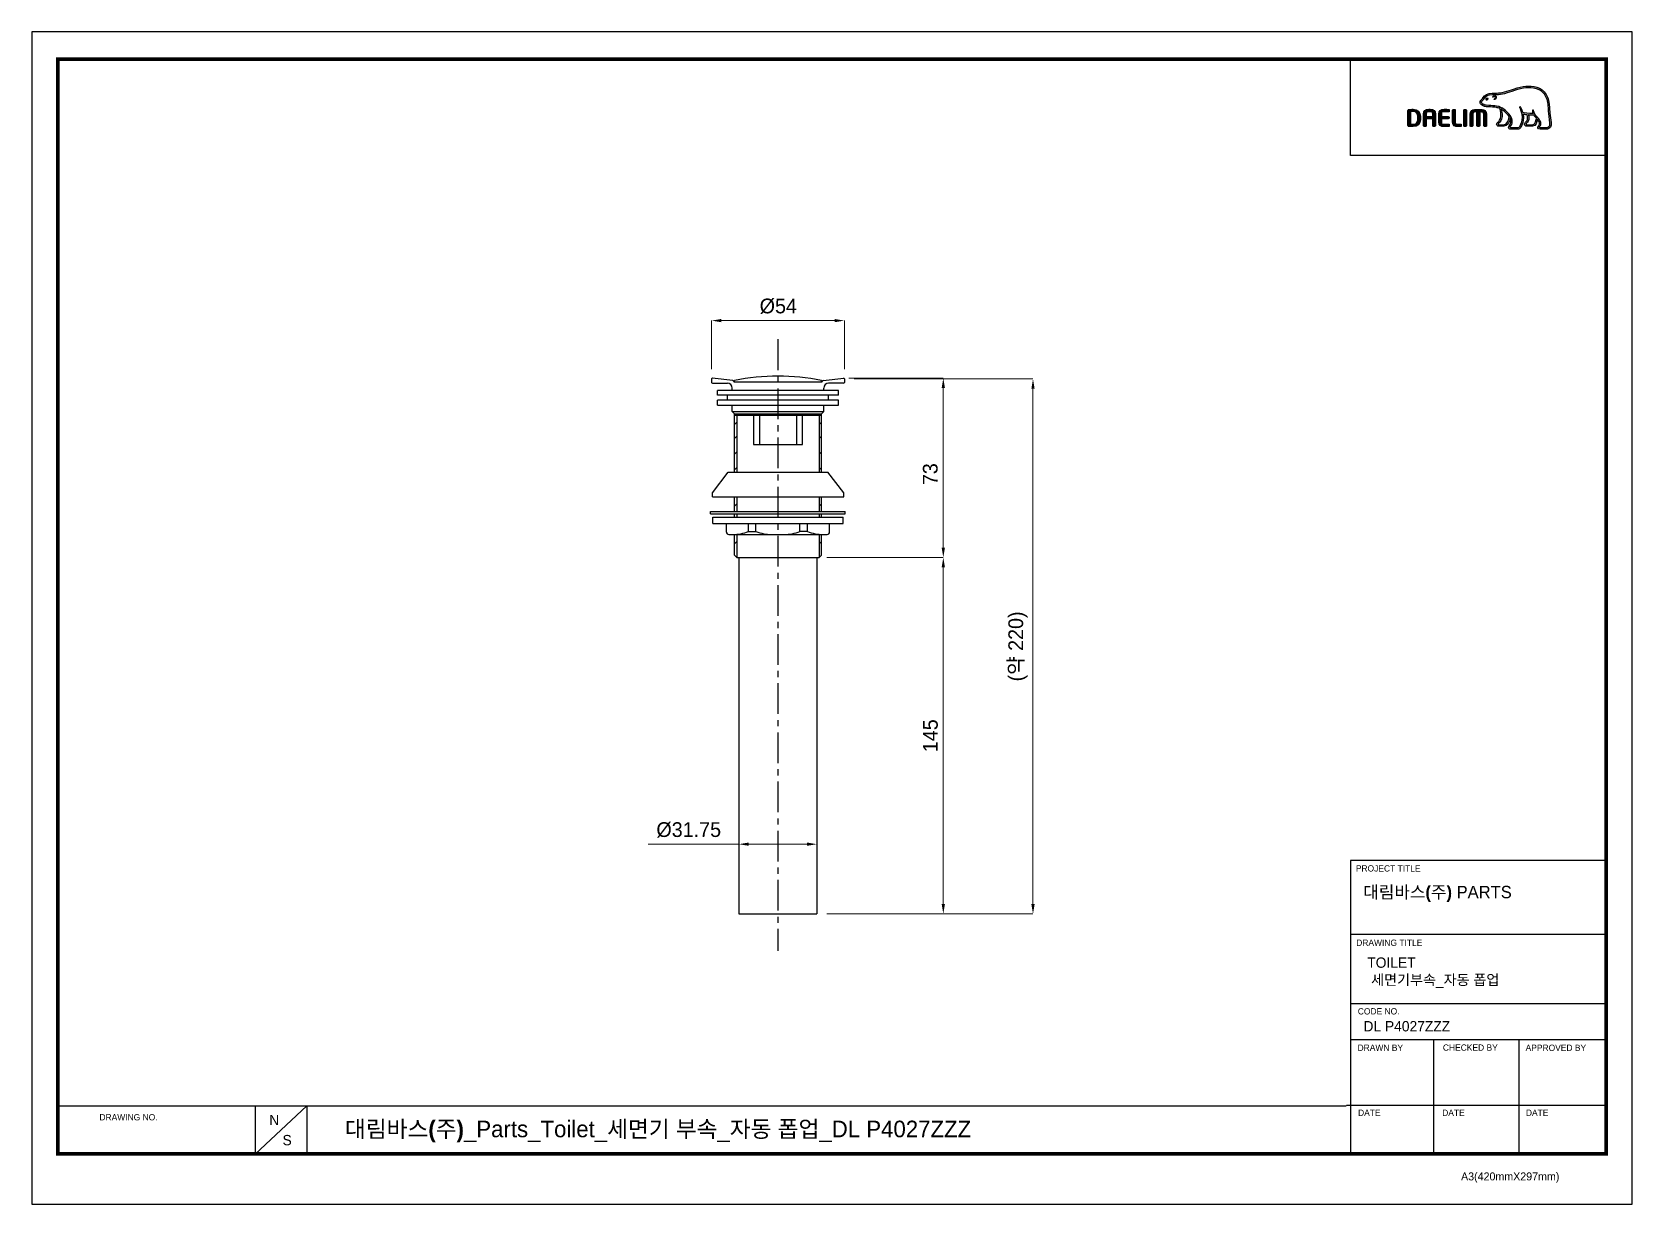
# Model space of a CAD drawing. Extents: x 0 to 651, y 0 to 477.
import ezdxf

# ---------------------------------------------------------------- set-up
doc = ezdxf.new("R2010")
doc.units = 0
doc.header["$LTSCALE"] = 10
doc.header["$MEASUREMENT"] = 0
doc.header["$PDMODE"] = 3
doc.header["$PDSIZE"] = -10
doc.linetypes.add('CENTER', pattern=[2, 1.25, -0.25, 0.25, -0.25])
doc.layers.get('0').update_dxf_attribs({"linetype": 'CONTINUOUS'})
doc.layers.get('DEFPOINTS').update_dxf_attribs({"linetype": 'CONTINUOUS'})
doc.layers.add('1', color=7, linetype='CONTINUOUS')
doc.layers.add('레이어 1', color=7, linetype='CONTINUOUS')
doc.styles.add('Daelim Dimension', font='')
doc.styles.get('Daelim Dimension').set_extended_font_data('나눔고딕')
doc.dimstyles.new('DEFAULT', dxfattribs={"dimscale": 2, "dimtxt": 2, "dimasz": 2, "dimexe": 0, "dimexo": 2, "dimgap": 1, "dimtad": 1, "dimdec": 0, "dimzin": 9, "dimdsep": 46, "dimtxsty": 'Daelim Dimension', "dimcen": 0.5, "dimclrd": 5, "dimclre": 5, "dimclrt": 256, "dimadec": 1, "dimazin": 0, "dimtfac": 1, "dimtdec": 0, "dimtix": 1, "dimtmove": 0, "dimatfit": 3, "dimfxl": 1, "dimtolj": 1, "dimtzin": 1, "dimlwd": 9, "dimlwe": 9, "dimarcsym": 0})

msp = doc.modelspace()

# ---------------------------------------------------------------- texts
at = {"color": 5, "ltscale": 40, "style": 'Daelim Dimension'}
for s, height, p in [('PROJECT TITLE', 2.569, (538.63, 135.3)), ('DRAWING TITLE', 2.569, (538.79, 105.06)), ('CODE NO.', 2.569, (539.44, 77.14)), ('DRAWN BY', 2.569, (539.34, 62.33)), ('CHECKED BY', 2.569, (574.05, 62.38)), ('APPROVED BY', 2.569, (607.71, 62.29)), ('DRAWING NO.', 2.569, (27.44, 34.03)), ('DATE', 2.569, (539.54, 35.85)), ('DATE', 2.569, (573.77, 35.85)), ('DATE', 2.569, (607.83, 35.85)), ('A3(420mmX297mm)', 3.2424, (581.45, 9.61))]:
    msp.add_text(s, height=height, dxfattribs=at).set_placement(p)
at = {"attachment_point": 1, "style": 'Daelim Dimension'}
for s, insert, char_height, width in [('{\\fPretendard Variable SemiBold|b0|i0|c129|p2;\\C7;대림바스(주)} PARTS', (541.68, 129.49), 5.036, 80.9399), (' TOILET\\P  세면기부속_자동 폽업', (541.73, 100.35), 4.2041, 70.7511), ('DL P4027ZZZ', (541.73, 74.46), 4.2041, 70.7511), ('N', (96.53, 36.29), 4.2, 5.8673), ('S', (101.94, 28.11), 4.2, 5.8673)]:
    msp.add_mtext(s, dxfattribs=dict(at, insert=insert, char_height=char_height, width=width))
at = {"color": 2, "insert": (127.34, 33.92), "char_height": 6.7566, "width": 359.9911, "attachment_point": 1, "style": 'Daelim Dimension'}
msp.add_mtext('{\\fPretendard Variable SemiBold|b0|i0|c129|p2;대림바스(주)}_Parts_Toilet_세면기 부속_자동 폽업_DL P4027ZZZ', dxfattribs=at)

# ---------------------------------------------------------------- blocks, each defined once
blk = doc.blocks.new('*D2')
at = {"color": 5, "lineweight": 9, "ltscale": 0.5, "transparency": 16777216}
for p, q in [((332.34, 336.08), (370.79, 336.08)), ((370.79, 267.08), (370.79, 332.08)), ((324.27, 263.08), (370.79, 263.08))]:
    blk.add_line(p, q, dxfattribs=at)
at = {"color": 5, "ltscale": 0.5, "transparency": 16777216}
for points in [[(370.12, 332.08), (371.45, 332.08), (370.79, 336.08)], [(370.12, 267.08), (371.45, 267.08), (370.79, 263.08)]]:
    blk.add_solid(points, dxfattribs=at)
at = {"layer": 'DEFPOINTS', "color": 0, "ltscale": 0.5, "transparency": 16777216}
for p in [(328.34, 336.08), (370.79, 336.08), (320.27, 263.08)]:
    blk.add_point(p, dxfattribs=at)
at = {"color": 7, "ltscale": 0.5, "transparency": 16777216, "insert": (365.52, 297.04), "char_height": 6, "attachment_point": 5, "rotation": 90, "style": 'Daelim Dimension'}
blk.add_mtext('\\A1;73', dxfattribs=at)
blk = doc.blocks.new('*D1')
at = {"color": 5, "lineweight": 9, "ltscale": 0.5, "transparency": 16777216}
for p, q in [((276.52, 339.78), (276.52, 359.54)), ((280.52, 359.54), (326.52, 359.54)), ((330.52, 339.78), (330.52, 359.54))]:
    blk.add_line(p, q, dxfattribs=at)
at = {"color": 5, "ltscale": 0.5, "transparency": 16777216}
for points in [[(280.52, 360.21), (280.52, 358.88), (276.52, 359.54)], [(326.52, 360.21), (326.52, 358.88), (330.52, 359.54)]]:
    blk.add_solid(points, dxfattribs=at)
at = {"layer": 'DEFPOINTS', "color": 0, "ltscale": 0.5, "transparency": 16777216}
for p in [(330.52, 359.54), (276.52, 335.78), (330.52, 335.78)]:
    blk.add_point(p, dxfattribs=at)
at = {"color": 7, "ltscale": 0.5, "transparency": 16777216, "insert": (303.65, 365.38), "char_height": 6, "attachment_point": 5, "style": 'Daelim Dimension'}
blk.add_mtext('\\A1;%%C54', dxfattribs=at)
blk = doc.blocks.new('*D0')
at = {"color": 5, "lineweight": 9, "ltscale": 0.5, "transparency": 16777216}
for p, q in [((287.64, 150.44), (287.64, 146.44)), ((319.39, 150.44), (319.39, 146.44)), ((287.64, 146.44), (250.77, 146.44)), ((315.39, 146.44), (291.64, 146.44))]:
    blk.add_line(p, q, dxfattribs=at)
at = {"color": 5, "ltscale": 0.5, "transparency": 16777216}
for points in [[(291.64, 147.11), (291.64, 145.78), (287.64, 146.44)], [(315.39, 147.11), (315.39, 145.78), (319.39, 146.44)]]:
    blk.add_solid(points, dxfattribs=at)
at = {"layer": 'DEFPOINTS', "color": 0, "ltscale": 0.5, "transparency": 16777216}
for p in [(287.64, 146.44), (319.39, 146.44), (319.39, 146.44)]:
    blk.add_point(p, dxfattribs=at)
at = {"color": 7, "ltscale": 0.5, "transparency": 16777216, "insert": (267.21, 152.27), "char_height": 6, "attachment_point": 5, "style": 'Daelim Dimension'}
blk.add_mtext('\\A1;%%C31.75', dxfattribs=at)
blk = doc.blocks.new('*D3')
at = {"color": 5, "lineweight": 9, "ltscale": 0.5, "transparency": 16777216}
for p, q in [((323.39, 263.08), (370.79, 263.08)), ((370.79, 122.08), (370.79, 259.08)), ((323.39, 118.08), (370.79, 118.08))]:
    blk.add_line(p, q, dxfattribs=at)
at = {"color": 5, "ltscale": 0.5, "transparency": 16777216}
for points in [[(370.12, 259.08), (371.45, 259.08), (370.79, 263.08)], [(370.12, 122.08), (371.45, 122.08), (370.79, 118.08)]]:
    blk.add_solid(points, dxfattribs=at)
at = {"layer": 'DEFPOINTS', "color": 0, "ltscale": 0.5, "transparency": 16777216}
for p in [(319.39, 263.08), (370.79, 263.08), (319.39, 118.08)]:
    blk.add_point(p, dxfattribs=at)
at = {"color": 7, "ltscale": 0.5, "transparency": 16777216, "insert": (365.56, 190.58), "char_height": 6, "attachment_point": 5, "rotation": 90, "style": 'Daelim Dimension'}
blk.add_mtext('\\A1;145', dxfattribs=at)
blk = doc.blocks.new('*D4')
at = {"color": 5, "lineweight": 9, "ltscale": 0.5, "transparency": 16777216}
for p, q in [((334.52, 335.78), (407.28, 335.78)), ((407.28, 331.78), (407.28, 122.08)), ((323.39, 118.08), (407.28, 118.08))]:
    blk.add_line(p, q, dxfattribs=at)
at = {"color": 5, "ltscale": 0.5, "transparency": 16777216}
for points in [[(406.61, 331.78), (407.95, 331.78), (407.28, 335.78)], [(406.61, 122.08), (407.95, 122.08), (407.28, 118.08)]]:
    blk.add_solid(points, dxfattribs=at)
at = {"layer": 'DEFPOINTS', "color": 0, "ltscale": 0.5, "transparency": 16777216}
for p in [(330.52, 335.78), (319.39, 118.08), (407.28, 118.08)]:
    blk.add_point(p, dxfattribs=at)
at = {"color": 7, "ltscale": 0.5, "transparency": 16777216, "insert": (401.16, 226.93), "char_height": 6, "attachment_point": 5, "rotation": 90, "style": 'Daelim Dimension'}
blk.add_mtext('\\A1;(약 220)', dxfattribs=at)

# ---------------------------------------------------------------- dimensions: what is measured, and where the dimension line sits
at = {"ltscale": 0.5}
for base, p1, p2, text, override, picture, middle in [((330.52, 359.54), (276.52, 335.78), (330.52, 335.78), '%%C<>', {"dimtxt": 3, "dimdec": 0, "dimclrd": 5, "dimclre": 5, "dimclrt": 7}, '*D1', (303.65, 359.54)), ((319.39, 146.44), (287.64, 146.44), (319.39, 146.44), '%%C31.75', {"dimtxt": 3, "dimclrt": 7}, '*D0', (267.21, 146.44))]:
    dim = msp.add_linear_dim(base=base, p1=p1, p2=p2, text=text, dimstyle='DEFAULT', override=override, dxfattribs=at)
    dim.commit()
    dim.dimension.update_dxf_attribs({"geometry": picture, "text_midpoint": middle, "dimtype": 160})
dim = msp.add_linear_dim(base=(407.28, 118.08), p1=(330.52, 335.78), p2=(319.39, 118.08), angle=90, text='(약 220)', dimstyle='DEFAULT', override={"dimtxt": 3, "dimclrt": 7}, dxfattribs=at)
dim.commit()
dim.dimension.update_dxf_attribs({"geometry": '*D4', "text_midpoint": (401.16, 226.93)})
dim = msp.add_linear_dim(base=(370.79, 336.08), p1=(320.27, 263.08), p2=(328.34, 336.08), angle=90, dimstyle='DEFAULT', override={"dimtxt": 3, "dimdec": 0, "dimclrd": 5, "dimclre": 5, "dimclrt": 7}, dxfattribs=at)
dim.commit()
dim.dimension.update_dxf_attribs({"geometry": '*D2', "text_midpoint": (370.79, 297.04), "dimtype": 160})
dim = msp.add_linear_dim(base=(370.79, 263.08), p1=(319.39, 118.08), p2=(319.39, 263.08), angle=90, dimstyle='DEFAULT', override={"dimtxt": 3, "dimclrt": 7}, dxfattribs=at)
dim.commit()
dim.dimension.update_dxf_attribs({"geometry": '*D3', "text_midpoint": (365.56, 190.58)})

# ---------------------------------------------------------------- hatches: boundary and pattern name
at = {"layer": '레이어 1'}
h = msp.add_hatch(color=5, dxfattribs=at)
h.dxf.hatch_style = 1
edge = h.paths.add_edge_path(flags=16)
edge.add_spline(control_points=[(617.14, 438.37), (616.85, 438.05), (616.5, 438.05), (616.48, 438.05), (616.48, 438.05), (613.63, 438.05), (613.63, 438.05), (613.52, 438.05), (613.44, 438.08), (613.39, 438.13), (613.35, 438.17), (613.33, 438.23), (613.33, 438.31), (613.33, 438.48), (613.44, 438.62), (613.57, 438.78), (613.68, 438.93), (613.79, 439.07), (613.85, 439.24), (614.01, 439.66), (613.99, 440.11), (613.81, 440.51), (613.47, 441.22), (612.97, 441.78), (612.49, 442.33), (612.49, 442.33), (612.32, 442.51), (612.32, 442.51), (611.69, 443.21), (611.04, 443.94), (610.99, 444.92), (610.98, 445.12), (610.89, 445.24), (610.76, 445.23), (610.76, 445.23), (610.58, 445.14), (610.57, 445.14), (610.52, 445.09), (610.5, 445), (610.5, 444.91), (610.5, 444.91), (610.5, 444.88), (610.5, 444.88), (610.52, 444.52), (610.61, 444.17), (610.76, 443.81), (610.76, 443.81), (610.77, 443.77), (610.77, 443.77), (610.77, 443.77), (610.73, 443.77), (610.73, 443.77), (608.9, 443.7), (607.1, 444.04), (606.58, 444.17), (606.25, 445.48), (605.72, 446.35), (605.7, 446.39), (605.66, 446.46), (605.59, 446.51), (605.53, 446.53), (605.53, 446.53), (605.38, 446.5), (605.36, 446.5), (605.34, 446.48), (605.32, 446.44), (605.26, 446.36), (605.26, 446.36), (605.25, 446.3), (605.25, 446.3), (605.25, 446.3), (605.3, 446.13), (605.3, 446.13), (605.34, 446.06), (606.28, 444.41), (606.28, 442.23), (606.28, 440.88), (605.93, 439.61), (605.23, 438.45), (605.06, 438.17), (604.84, 438.05), (604.51, 438.05), (604.51, 438.05), (601.7, 438.05), (601.7, 438.05), (601.61, 438.05), (601.41, 438.12), (601.41, 438.32), (601.41, 438.43), (601.52, 438.62), (601.69, 438.81), (602.86, 440.11), (602.19, 442.15), (601.06, 443.5), (599.98, 444.79), (598.2, 446.42), (595.93, 446.83), (595.12, 446.97), (593.79, 447.05), (592.72, 447.11), (592.72, 447.11), (591.64, 447.18), (591.64, 447.18), (591.09, 447.22), (590.17, 447.56), (589.89, 448.09), (589.77, 448.31), (589.79, 448.53), (589.93, 448.79), (590.03, 448.94), (590.15, 449.07), (590.31, 449.23), (590.49, 449.41), (590.68, 449.6), (590.82, 449.85), (590.82, 449.85), (590.86, 449.92), (590.86, 449.92), (591.4, 450.96), (592.52, 451.51), (594.19, 451.56), (594.19, 451.56), (595.13, 451.57), (595.13, 451.57), (596.16, 451.57), (597.33, 451.58), (598.29, 451.78), (599.64, 452.07), (601, 452.54), (602.19, 452.94), (602.19, 452.94), (602.23, 452.96), (602.23, 452.96), (603.71, 453.46), (605.24, 453.99), (606.8, 454.24), (609.3, 454.65), (612.74, 454.64), (614.9, 452.21), (615.9, 451.09), (616.51, 449.55), (616.73, 447.62), (616.73, 447.62), (616.72, 447.63), (616.71, 447.63), (616.73, 447.6), (616.74, 447.38), (616.83, 446.15), (616.86, 445.57), (616.89, 444.96), (617.04, 443.83), (617.04, 443.83), (617.48, 440.05), (617.48, 440.05), (617.48, 440.05), (617.5, 439.59), (617.5, 439.59), (617.5, 439.05), (617.38, 438.64), (617.14, 438.37)], knot_values=[0, 0, 0, 0, 1, 1, 1, 2, 2, 2, 3, 3, 3, 4, 4, 4, 5, 5, 5, 6, 6, 6, 7, 7, 7, 8, 8, 8, 9, 9, 9, 10, 10, 10, 11, 11, 11, 12, 12, 12, 13, 13, 13, 14, 14, 14, 15, 15, 15, 16, 16, 16, 17, 17, 17, 18, 18, 18, 19, 19, 19, 20, 20, 20, 21, 21, 21, 22, 22, 22, 23, 23, 23, 24, 24, 24, 25, 25, 25, 26, 26, 26, 27, 27, 27, 28, 28, 28, 29, 29, 29, 30, 30, 30, 31, 31, 31, 32, 32, 32, 33, 33, 33, 34, 34, 34, 35, 35, 35, 36, 36, 36, 37, 37, 37, 38, 38, 38, 39, 39, 39, 40, 40, 40, 41, 41, 41, 42, 42, 42, 43, 43, 43, 44, 44, 44, 45, 45, 45, 46, 46, 46, 47, 47, 47, 48, 48, 48, 49, 49, 49, 50, 50, 50, 51, 51, 51, 52, 52, 52, 53, 53, 53, 53], degree=3, periodic=0)
edge = h.paths.add_edge_path(flags=16)
edge.add_spline(control_points=[(610.54, 439.18), (610.54, 439.18), (608.21, 439.18), (608.21, 439.18), (608.04, 439.18), (607.9, 439.32), (607.9, 439.5), (607.9, 439.62), (608.01, 439.77), (608.11, 439.88), (608.58, 440.33), (609.07, 440.96), (609.07, 442.14), (609.07, 442.14), (609.04, 442.68), (609.04, 442.68), (609.04, 442.68), (608.95, 443.21), (608.95, 443.21), (608.95, 443.21), (608.94, 443.24), (608.94, 443.24), (608.94, 443.24), (608.98, 443.24), (608.98, 443.24), (609.41, 443.21), (610.26, 443.16), (611.06, 443.2), (611.27, 442.87), (611.6, 442.45), (612.08, 441.89), (612.06, 441.62), (611.83, 439.18), (610.54, 439.18)], knot_values=[0, 0, 0, 0, 1, 1, 1, 2, 2, 2, 3, 3, 3, 4, 4, 4, 5, 5, 5, 6, 6, 6, 7, 7, 7, 8, 8, 8, 9, 9, 9, 10, 10, 10, 11, 11, 11, 11], degree=3, periodic=0)
edge = h.paths.add_edge_path(flags=16)
edge.add_spline(control_points=[(598.85, 439.18), (598.85, 439.18), (596.81, 439.18), (596.81, 439.18), (596.66, 439.18), (596.49, 439.31), (596.49, 439.5), (596.49, 439.61), (596.59, 439.75), (596.76, 439.89), (597.28, 440.3), (598.06, 440.92), (598.15, 442.65), (598.15, 442.65), (598.16, 443.12), (598.16, 443.12), (598.16, 443.85), (597.99, 444.73), (597.83, 445.52), (597.83, 445.52), (597.81, 445.6), (597.81, 445.6), (597.81, 445.6), (597.87, 445.55), (597.87, 445.55), (598.18, 445.36), (599.85, 444.23), (601.03, 442.56), (600.93, 441.77), (600.49, 439.18), (598.85, 439.18)], knot_values=[0, 0, 0, 0, 1, 1, 1, 2, 2, 2, 3, 3, 3, 4, 4, 4, 5, 5, 5, 6, 6, 6, 7, 7, 7, 8, 8, 8, 9, 9, 9, 10, 10, 10, 10], degree=3, periodic=0)
edge = h.paths.add_edge_path()
edge.add_spline(control_points=[(618.05, 440.11), (618.05, 440.11), (617.62, 443.91), (617.62, 443.91), (617.46, 445.04), (617.44, 445.64), (617.41, 446.18), (617.41, 446.18), (617.31, 447.68), (617.31, 447.68), (617.08, 449.73), (616.42, 451.39), (615.33, 452.6), (613, 455.22), (609.35, 455.25), (606.7, 454.81), (605.08, 454.54), (603.53, 454.01), (602.03, 453.5), (602.03, 453.5), (601.98, 453.48), (601.98, 453.48), (600.8, 453.08), (599.47, 452.63), (598.17, 452.35), (597.27, 452.16), (596.14, 452.15), (595.15, 452.14), (595.15, 452.14), (594.17, 452.13), (594.17, 452.13), (592.28, 452.08), (590.99, 451.43), (590.34, 450.19), (590.34, 450.19), (590.31, 450.13), (590.31, 450.13), (590.21, 449.95), (590.05, 449.79), (589.9, 449.64), (589.75, 449.48), (589.57, 449.31), (589.43, 449.08), (589.3, 448.85), (589.23, 448.61), (589.23, 448.38), (589.23, 448.19), (589.28, 448), (589.38, 447.82), (589.78, 447.06), (590.92, 446.65), (591.61, 446.6), (591.61, 446.6), (592.61, 446.54), (592.64, 446.54), (593.64, 446.48), (595.02, 446.4), (595.82, 446.26), (596.29, 446.18), (596.83, 446.01), (597.32, 445.78), (597.36, 445.65), (597.61, 444.51), (597.61, 443.11), (597.61, 443.11), (597.6, 442.67), (597.6, 442.67), (597.53, 441.2), (596.88, 440.68), (596.41, 440.31), (596.37, 440.27), (595.95, 439.92), (595.92, 439.5), (595.9, 439.26), (595.96, 439.05), (596.11, 438.89), (596.26, 438.73), (596.5, 438.64), (596.81, 438.64), (596.81, 438.64), (598.85, 438.64), (598.85, 438.64), (600.38, 438.64), (601.14, 440.29), (601.37, 441.83), (601.37, 441.83), (601.38, 442.05), (601.38, 442.05), (601.38, 442.05), (601.44, 441.94), (601.44, 441.94), (601.64, 441.5), (601.75, 440.98), (601.75, 440.59), (601.75, 440.04), (601.58, 439.55), (601.26, 439.19), (601.18, 439.11), (600.77, 438.69), (600.77, 438.27), (600.77, 438.27), (600.77, 438.2), (600.77, 438.2), (600.83, 437.7), (601.23, 437.47), (601.61, 437.47), (601.61, 437.47), (604.51, 437.47), (604.51, 437.47), (605.04, 437.47), (605.46, 437.71), (605.72, 438.15), (606.46, 439.38), (606.84, 440.71), (606.84, 442.11), (606.84, 442.55), (606.8, 443.02), (606.72, 443.5), (606.72, 443.5), (606.71, 443.54), (606.71, 443.54), (606.71, 443.54), (606.75, 443.53), (606.75, 443.53), (607.1, 443.46), (607.66, 443.37), (608.35, 443.29), (608.35, 443.29), (608.37, 443.29), (608.37, 443.29), (608.37, 443.29), (608.47, 442.76), (608.47, 442.76), (608.47, 442.76), (608.49, 442.63), (608.49, 442.63), (608.49, 442.63), (608.52, 442.16), (608.52, 442.16), (608.52, 441.03), (608, 440.54), (607.73, 440.27), (607.72, 440.27), (607.34, 439.88), (607.3, 439.53), (607.3, 439.53), (607.28, 439.42), (607.28, 439.42), (607.28, 439.31), (607.31, 439.1), (607.5, 438.9), (607.67, 438.73), (607.93, 438.64), (608.28, 438.64), (608.28, 438.64), (610.54, 438.64), (610.54, 438.64), (611.91, 438.64), (612.33, 440.39), (612.49, 441.37), (612.49, 441.37), (612.5, 441.47), (612.5, 441.47), (612.5, 441.47), (612.55, 441.39), (612.55, 441.39), (612.87, 440.99), (613.15, 440.54), (613.28, 440.26), (613.35, 440.11), (613.39, 439.95), (613.39, 439.79), (613.39, 439.79), (613.34, 439.46), (613.34, 439.46), (613.29, 439.28), (613.17, 439.12), (613.05, 438.96), (612.87, 438.74), (612.69, 438.5), (612.69, 438.22), (612.69, 438.22), (612.71, 438.06), (612.71, 438.06), (612.79, 437.68), (613.1, 437.47), (613.57, 437.47), (613.57, 437.47), (616.48, 437.47), (616.48, 437.47), (616.54, 437.47), (617.11, 437.49), (617.56, 437.97), (617.91, 438.35), (618.08, 438.88), (618.08, 439.58), (618.08, 439.58), (618.05, 440.1), (618.05, 440.11)], knot_values=[0, 0, 0, 0, 1, 1, 1, 2, 2, 2, 3, 3, 3, 4, 4, 4, 5, 5, 5, 6, 6, 6, 7, 7, 7, 8, 8, 8, 9, 9, 9, 10, 10, 10, 11, 11, 11, 12, 12, 12, 13, 13, 13, 14, 14, 14, 15, 15, 15, 16, 16, 16, 17, 17, 17, 18, 18, 18, 19, 19, 19, 20, 20, 20, 21, 21, 21, 22, 22, 22, 23, 23, 23, 24, 24, 24, 25, 25, 25, 26, 26, 26, 27, 27, 27, 28, 28, 28, 29, 29, 29, 30, 30, 30, 31, 31, 31, 32, 32, 32, 33, 33, 33, 34, 34, 34, 35, 35, 35, 36, 36, 36, 37, 37, 37, 38, 38, 38, 39, 39, 39, 40, 40, 40, 41, 41, 41, 42, 42, 42, 43, 43, 43, 44, 44, 44, 45, 45, 45, 46, 46, 46, 47, 47, 47, 48, 48, 48, 49, 49, 49, 50, 50, 50, 51, 51, 51, 52, 52, 52, 53, 53, 53, 54, 54, 54, 55, 55, 55, 56, 56, 56, 57, 57, 57, 58, 58, 58, 59, 59, 59, 60, 60, 60, 61, 61, 61, 62, 62, 62, 63, 63, 63, 64, 64, 64, 65, 65, 65, 66, 66, 66, 66], degree=3, periodic=0)
edge = h.paths.add_edge_path(flags=0)
edge.add_spline(control_points=[(591.56, 449.92), (591.56, 449.92), (591.98, 450.11), (592.5, 449.91), (592.5, 449.91), (592.57, 449.88), (592.48, 449.76), (592.23, 449.42), (591.98, 449.34), (591.98, 449.34), (591.98, 449.34), (591.8, 449.28), (591.69, 449.4), (591.49, 449.65), (591.48, 449.79), (591.48, 449.79), (591.48, 449.79), (591.46, 449.89), (591.56, 449.92)], knot_values=[0, 0, 0, 0, 1, 1, 1, 2, 2, 2, 3, 3, 3, 4, 4, 4, 5, 5, 5, 6, 6, 6, 6], degree=3, periodic=0)
edge = h.paths.add_edge_path(flags=0)
edge.add_spline(control_points=[(594.35, 450.7), (594.28, 450.63), (594.28, 450.51), (594.35, 450.45), (594.41, 450.39), (594.53, 450.41), (594.59, 450.48), (594.62, 450.51), (594.97, 450.92), (595.27, 450.71), (595.38, 450.63), (595.42, 450.52), (595.41, 450.38), (595.38, 450.15), (595.18, 449.89), (595.04, 449.8), (594.96, 449.75), (594.91, 449.65), (594.95, 449.56), (594.99, 449.48), (595.09, 449.46), (595.17, 449.5), (595.43, 449.62), (595.74, 450.02), (595.78, 450.39), (595.81, 450.65), (595.7, 450.86), (595.49, 451.01), (595.04, 451.32), (594.53, 450.9), (594.35, 450.7)], knot_values=[0, 0, 0, 0, 1, 1, 1, 2, 2, 2, 3, 3, 3, 4, 4, 4, 5, 5, 5, 6, 6, 6, 7, 7, 7, 8, 8, 8, 9, 9, 9, 10, 10, 10, 10], degree=3, periodic=0)
edge = h.paths.add_edge_path(flags=0)
edge.add_spline(control_points=[(594.29, 450.39), (594.29, 450.39), (594.29, 450.39), (594.29, 450.39), (594.29, 450.39), (594.29, 450.39), (594.29, 450.39)], knot_values=[0, 0, 0, 0, 1, 1, 1, 2, 2, 2, 2], degree=3, periodic=0)
h = msp.add_hatch(color=5, dxfattribs=at)
h.dxf.hatch_style = 2
edge = h.paths.add_edge_path()
edge.add_spline(control_points=[(591.56, 449.92), (591.56, 449.92), (591.98, 450.11), (592.5, 449.91), (592.5, 449.91), (592.57, 449.88), (592.48, 449.76), (592.23, 449.42), (591.98, 449.34), (591.98, 449.34), (591.98, 449.34), (591.8, 449.28), (591.69, 449.4), (591.49, 449.65), (591.48, 449.79), (591.48, 449.79), (591.48, 449.79), (591.46, 449.89), (591.56, 449.92)], knot_values=[0, 0, 0, 0, 1, 1, 1, 2, 2, 2, 3, 3, 3, 4, 4, 4, 5, 5, 5, 6, 6, 6, 6], degree=3, periodic=0)
h = msp.add_hatch(color=5, dxfattribs=at)
h.dxf.hatch_style = 2
edge = h.paths.add_edge_path()
edge.add_spline(control_points=[(594.35, 450.7), (594.28, 450.63), (594.28, 450.51), (594.35, 450.45), (594.41, 450.39), (594.53, 450.41), (594.59, 450.48), (594.62, 450.51), (594.97, 450.92), (595.27, 450.71), (595.38, 450.63), (595.42, 450.52), (595.41, 450.38), (595.38, 450.15), (595.18, 449.89), (595.04, 449.8), (594.96, 449.75), (594.91, 449.65), (594.95, 449.56), (594.99, 449.48), (595.09, 449.46), (595.17, 449.5), (595.43, 449.62), (595.74, 450.02), (595.78, 450.39), (595.81, 450.65), (595.7, 450.86), (595.49, 451.01), (595.04, 451.32), (594.53, 450.9), (594.35, 450.7)], knot_values=[0, 0, 0, 0, 1, 1, 1, 2, 2, 2, 3, 3, 3, 4, 4, 4, 5, 5, 5, 6, 6, 6, 7, 7, 7, 8, 8, 8, 9, 9, 9, 10, 10, 10, 10], degree=3, periodic=0)
h = msp.add_hatch(color=5, dxfattribs=at)
h.dxf.hatch_style = 2
edge = h.paths.add_edge_path()
edge.add_spline(control_points=[(563.82, 441.4), (563.82, 440.07), (563.21, 439.43), (561.97, 439.43), (561.97, 439.43), (561.12, 439.45), (560.89, 439.45), (560.89, 439.45), (560.89, 444.53), (560.89, 444.53), (561.33, 444.58), (561.96, 444.59), (561.97, 444.59), (563.25, 444.59), (563.82, 443.98), (563.82, 442.62), (563.82, 442.62), (563.82, 441.4), (563.82, 441.4)], knot_values=[0, 0, 0, 0, 1, 1, 1, 2, 2, 2, 3, 3, 3, 4, 4, 4, 5, 5, 5, 6, 6, 6, 6], degree=3, periodic=0)
edge = h.paths.add_edge_path()
edge.add_spline(control_points=[(561.97, 445.54), (561.28, 445.54), (560.38, 445.5), (560.09, 445.45), (559.9, 445.42), (559.78, 445.28), (559.78, 445.1), (559.78, 445.1), (559.78, 438.91), (559.78, 438.91), (559.78, 438.72), (559.9, 438.59), (560.09, 438.56), (560.37, 438.52), (561.27, 438.48), (561.97, 438.48), (563.9, 438.48), (564.92, 439.49), (564.92, 441.4), (564.92, 441.4), (564.92, 442.62), (564.92, 442.62), (564.92, 444.53), (563.9, 445.54), (561.97, 445.54)], knot_values=[0, 0, 0, 0, 1, 1, 1, 2, 2, 2, 3, 3, 3, 4, 4, 4, 5, 5, 5, 6, 6, 6, 7, 7, 7, 8, 8, 8, 8], degree=3, periodic=0)
h = msp.add_hatch(color=5, dxfattribs=at)
h.dxf.hatch_style = 2
edge = h.paths.add_edge_path()
edge.add_spline(control_points=[(569.9, 442.62), (569.9, 442.62), (567.29, 442.62), (567.29, 442.62), (567.29, 442.72), (567.29, 443.55), (567.29, 443.55), (567.29, 444.42), (567.55, 444.57), (568.33, 444.57), (568.33, 444.57), (568.87, 444.57), (568.87, 444.57), (569.64, 444.57), (569.9, 444.42), (569.9, 443.55), (569.9, 443.55), (569.9, 442.72), (569.9, 442.62)], knot_values=[0, 0, 0, 0, 1, 1, 1, 2, 2, 2, 3, 3, 3, 4, 4, 4, 5, 5, 5, 6, 6, 6, 6], degree=3, periodic=0)
edge = h.paths.add_edge_path()
edge.add_spline(control_points=[(568.87, 445.54), (568.87, 445.54), (568.33, 445.54), (568.33, 445.54), (566.85, 445.54), (566.19, 444.93), (566.19, 443.55), (566.19, 443.55), (566.19, 438.84), (566.19, 438.84), (566.19, 438.68), (566.33, 438.54), (566.49, 438.54), (566.49, 438.54), (567, 438.54), (567, 438.54), (567.18, 438.54), (567.29, 438.69), (567.29, 438.84), (567.29, 438.84), (567.29, 441.55), (567.29, 441.65), (567.29, 441.65), (569.9, 441.65), (569.9, 441.65), (569.9, 441.55), (569.9, 438.84), (569.9, 438.84), (569.9, 438.68), (570.03, 438.54), (570.19, 438.54), (570.19, 438.54), (570.7, 438.54), (570.7, 438.54), (570.88, 438.54), (571, 438.7), (571, 438.84), (571, 438.84), (571, 443.55), (571, 443.55), (571, 444.93), (570.34, 445.54), (568.87, 445.54)], knot_values=[0, 0, 0, 0, 1, 1, 1, 2, 2, 2, 3, 3, 3, 4, 4, 4, 5, 5, 5, 6, 6, 6, 7, 7, 7, 8, 8, 8, 9, 9, 9, 10, 10, 10, 11, 11, 11, 12, 12, 12, 13, 13, 13, 14, 14, 14, 14], degree=3, periodic=0)
h = msp.add_hatch(color=5, dxfattribs=at)
h.dxf.hatch_style = 2
edge = h.paths.add_edge_path()
edge.add_spline(control_points=[(572.4, 443.74), (572.4, 443.74), (572.4, 440.28), (572.4, 440.28), (572.4, 439.06), (573.09, 438.48), (574.52, 438.48), (575.15, 438.48), (576, 438.49), (576.34, 438.52), (576.34, 438.52), (576.51, 438.54), (576.51, 438.54), (576.51, 438.54), (576.56, 438.54), (576.56, 438.54), (576.56, 438.54), (576.56, 439.47), (576.56, 439.47), (576.56, 439.47), (574.52, 439.47), (574.52, 439.47), (573.51, 439.47), (573.51, 439.76), (573.51, 440.28), (573.51, 440.28), (573.51, 441.56), (573.51, 441.66), (573.61, 441.66), (576.24, 441.66), (576.24, 441.66), (576.41, 441.66), (576.55, 441.8), (576.55, 441.97), (576.55, 441.97), (576.55, 442.31), (576.55, 442.31), (576.55, 442.48), (576.41, 442.62), (576.24, 442.62), (576.24, 442.62), (573.61, 442.62), (573.51, 442.62), (573.51, 442.72), (573.51, 443.74), (573.51, 443.74), (573.51, 444.26), (573.51, 444.55), (574.52, 444.55), (574.52, 444.55), (576.56, 444.54), (576.56, 444.54), (576.56, 444.54), (576.56, 445.46), (576.56, 445.46), (576.56, 445.46), (576.34, 445.49), (576.34, 445.49), (575.94, 445.52), (575.03, 445.54), (574.52, 445.54), (573.09, 445.54), (572.4, 444.95), (572.4, 443.74)], knot_values=[0, 0, 0, 0, 1, 1, 1, 2, 2, 2, 3, 3, 3, 4, 4, 4, 5, 5, 5, 6, 6, 6, 7, 7, 7, 8, 8, 8, 9, 9, 9, 10, 10, 10, 11, 11, 11, 12, 12, 12, 13, 13, 13, 14, 14, 14, 15, 15, 15, 16, 16, 16, 17, 17, 17, 18, 18, 18, 19, 19, 19, 20, 20, 20, 21, 21, 21, 21], degree=3, periodic=0)
h = msp.add_hatch(color=5, dxfattribs=at)
h.dxf.hatch_style = 2
edge = h.paths.add_edge_path()
edge.add_spline(control_points=[(578.33, 445.48), (578.16, 445.48), (578.01, 445.34), (578.01, 445.17), (578.01, 445.17), (578.01, 440.28), (578.01, 440.28), (578.01, 438.68), (579.1, 438.48), (580.05, 438.48), (580.74, 438.48), (580.92, 438.5), (581.13, 438.54), (581.13, 438.54), (581.25, 438.56), (581.25, 438.56), (581.25, 438.56), (581.41, 438.58), (581.41, 438.58), (581.41, 438.58), (581.46, 438.58), (581.46, 438.58), (581.46, 438.58), (581.46, 439.47), (581.46, 439.47), (581.46, 439.47), (580.06, 439.47), (580.06, 439.47), (579.11, 439.47), (579.11, 439.82), (579.11, 440.17), (579.11, 440.17), (579.11, 445.17), (579.11, 445.17), (579.11, 445.34), (578.97, 445.48), (578.8, 445.48), (578.8, 445.48), (578.33, 445.48), (578.33, 445.48)], knot_values=[0, 0, 0, 0, 1, 1, 1, 2, 2, 2, 3, 3, 3, 4, 4, 4, 5, 5, 5, 6, 6, 6, 7, 7, 7, 8, 8, 8, 9, 9, 9, 10, 10, 10, 11, 11, 11, 12, 12, 12, 13, 13, 13, 13], degree=3, periodic=0)
h = msp.add_hatch(color=5, dxfattribs=at)
h.dxf.hatch_style = 2
edge = h.paths.add_edge_path()
edge.add_spline(control_points=[(582.82, 445.48), (582.64, 445.48), (582.53, 445.33), (582.53, 445.18), (582.53, 445.18), (582.53, 438.84), (582.53, 438.84), (582.53, 438.68), (582.66, 438.54), (582.82, 438.54), (582.82, 438.54), (583.34, 438.54), (583.34, 438.54), (583.52, 438.54), (583.63, 438.69), (583.63, 438.84), (583.63, 438.84), (583.63, 445.18), (583.63, 445.18), (583.63, 445.35), (583.5, 445.48), (583.34, 445.48), (583.34, 445.48), (582.82, 445.48), (582.82, 445.48)], knot_values=[0, 0, 0, 0, 1, 1, 1, 2, 2, 2, 3, 3, 3, 4, 4, 4, 5, 5, 5, 6, 6, 6, 7, 7, 7, 8, 8, 8, 8], degree=3, periodic=0)
h = msp.add_hatch(color=5, dxfattribs=at)
h.dxf.hatch_style = 2
edge = h.paths.add_edge_path()
edge.add_spline(control_points=[(585.11, 442.74), (585.11, 442.74), (585.11, 438.84), (585.11, 438.84), (585.11, 438.68), (585.24, 438.54), (585.41, 438.54), (585.41, 438.54), (585.93, 438.54), (585.93, 438.54), (586.11, 438.54), (586.22, 438.69), (586.22, 438.84), (586.22, 438.84), (586.22, 442.65), (586.22, 442.65), (586.22, 444.32), (586.51, 444.49), (587.93, 444.49), (587.93, 444.39), (587.93, 438.84), (587.93, 438.84), (587.93, 438.67), (588.05, 438.54), (588.22, 438.54), (588.22, 438.54), (588.73, 438.54), (588.73, 438.54), (588.91, 438.54), (589.02, 438.69), (589.02, 438.84), (589.02, 438.84), (589.02, 444.37), (589.02, 444.48), (589.69, 444.48), (590.15, 444.42), (590.41, 444.17), (590.67, 443.91), (590.72, 443.41), (590.72, 442.65), (590.72, 442.65), (590.72, 438.84), (590.72, 438.84), (590.72, 438.68), (590.86, 438.54), (591.02, 438.54), (591.02, 438.54), (591.54, 438.54), (591.54, 438.54), (591.73, 438.54), (591.84, 438.7), (591.84, 438.84), (591.84, 438.84), (591.84, 442.74), (591.84, 442.74), (591.84, 445.11), (591, 445.51), (588.48, 445.51), (585.95, 445.51), (585.11, 445.11), (585.11, 442.74)], knot_values=[0, 0, 0, 0, 1, 1, 1, 2, 2, 2, 3, 3, 3, 4, 4, 4, 5, 5, 5, 6, 6, 6, 7, 7, 7, 8, 8, 8, 9, 9, 9, 10, 10, 10, 11, 11, 11, 12, 12, 12, 13, 13, 13, 14, 14, 14, 15, 15, 15, 16, 16, 16, 17, 17, 17, 18, 18, 18, 19, 19, 19, 20, 20, 20, 20], degree=3, periodic=0)

# ---------------------------------------------------------------- linework, layer by layer
at = {"color": 5, "ltscale": 0.5}
for p, q in [((536.43, 426.74), (536.43, 465.92)), ((536.43, 139.83), (536.43, 19.8))]:
    msp.add_line(p, q, dxfattribs=at)
at = {"color": 5}
for p, q in [((598.76, 438.64), (598.76, 438.64)), ((10.47, 39.97), (534.66, 39.97))]:
    msp.add_line(p, q, dxfattribs=at)
at = {"color": 5, "ltscale": 40}
for p, q in [((640.47, 426.74), (536.43, 426.74)), ((640.47, 139.83), (536.43, 139.83)), ((640.47, 109.75), (536.43, 109.75)), ((640.47, 109.75), (536.43, 109.75)), ((640.47, 81.46), (536.43, 81.46)), ((640.47, 81.46), (536.43, 81.46)), ((640.47, 66.87), (536.43, 66.87)), ((640.47, 66.87), (536.43, 66.87)), ((570.22, 66.87), (570.22, 20.42)), ((604.9, 66.87), (604.9, 20.42)), ((90.82, 39.97), (90.82, 20.35)), ((90.82, 39.97), (90.82, 20.35)), ((111.81, 39.97), (90.82, 20.35)), ((111.81, 39.97), (90.82, 20.35)), ((111.81, 39.97), (111.81, 20.35)), ((111.81, 39.97), (111.81, 20.35)), ((640.47, 40.04), (534.78, 40.04)), ((640.47, 40.04), (537.24, 40.04)), ((640.47, 20.42), (551.3, 20.42))]:
    msp.add_line(p, q, dxfattribs=at)
at = {"color": 1, "linetype": 'CENTER'}
msp.add_line((303.52, 351.93), (303.52, 103.08), dxfattribs=at)
at = {"color": 7, "ltscale": 2}
for p, q in [((276.52, 335.78), (276.52, 334.38)), ((285.15, 335.13), (276.71, 336.06)), ((276.82, 334.08), (282.92, 334.08)), ((284.92, 331.15), (284.92, 332.08)), ((285.77, 334.63), (285.77, 335.13)), ((321.27, 334.63), (321.27, 335.13)), ((321.89, 335.13), (330.33, 336.06)), ((322.12, 331.15), (322.12, 332.08)), ((330.22, 334.08), (324.12, 334.08)), ((330.52, 335.78), (330.52, 334.38)), ((278.92, 329.15), (278.92, 331.15)), ((328.12, 331.15), (278.92, 331.15)), ((328.12, 329.15), (278.92, 329.15)), ((278.92, 325.15), (278.92, 327.15)), ((328.12, 327.15), (278.92, 327.15)), ((282.92, 327.15), (282.92, 329.15)), ((324.12, 327.15), (324.12, 329.15)), ((328.12, 329.15), (328.12, 331.15)), ((328.12, 325.15), (328.12, 327.15)), ((278.92, 325.15), (328.12, 325.15)), ((284.92, 322.58), (284.92, 325.15)), ((285.82, 321.58), (284.92, 322.58)), ((285.82, 321.08), (285.82, 321.58)), ((285.82, 297.8), (285.82, 321.08)), ((285.82, 321.08), (303.52, 321.08)), ((303.52, 321.08), (321.22, 321.08)), ((321.22, 321.58), (322.12, 322.58)), ((321.22, 321.08), (321.22, 321.58)), ((321.22, 297.8), (321.22, 321.08)), ((322.12, 322.58), (322.12, 325.15)), ((286.77, 318.22), (285.82, 317.27)), ((320.27, 318.22), (321.22, 317.27)), ((286.77, 312.46), (285.82, 311.51)), ((286.77, 306.08), (285.82, 305.13)), ((320.27, 312.46), (321.22, 311.51)), ((320.27, 306.08), (321.22, 305.13)), ((286.77, 299.71), (285.82, 298.76)), ((320.27, 299.71), (321.22, 298.76)), ((276.82, 289.5), (283.32, 297.8)), ((283.32, 297.8), (323.82, 297.8)), ((330.32, 289.5), (323.82, 297.8)), ((276.82, 287.8), (276.82, 289.5)), ((285.82, 281.84), (285.82, 287.8)), ((321.22, 281.84), (321.22, 287.8)), ((330.32, 287.8), (330.32, 289.5)), ((276.12, 280.84), (276.12, 281.84)), ((276.12, 281.84), (330.92, 281.84)), ((276.12, 280.84), (330.92, 280.84)), ((286.77, 284.96), (285.82, 284.01)), ((285.82, 279.49), (285.82, 280.84)), ((320.27, 284.96), (321.22, 284.01)), ((321.22, 279.49), (321.22, 280.84)), ((330.92, 280.84), (330.92, 281.84)), ((277.02, 276.99), (277.02, 279.49)), ((277.02, 279.49), (330.02, 279.49)), ((277.02, 276.99), (330.02, 276.99)), ((282.52, 273.49), (282.52, 276.99)), ((291.54, 273.64), (291.54, 276.99)), ((291.54, 273.64), (294.57, 273.64)), ((294.57, 273.64), (294.57, 276.99)), ((312.46, 273.64), (312.46, 276.99)), ((315.5, 273.64), (312.46, 273.64)), ((315.5, 273.64), (315.5, 276.99)), ((324.52, 273.49), (324.52, 276.99)), ((330.02, 276.99), (330.02, 279.49)), ((283.52, 272.49), (323.52, 272.49)), ((285.82, 264.03), (285.82, 272.49)), ((286.77, 269.66), (285.82, 268.71)), ((320.27, 269.66), (321.22, 268.71)), ((321.22, 264.03), (321.22, 272.49)), ((286.77, 263.08), (285.82, 264.03)), ((286.77, 263.08), (320.27, 263.08)), ((320.27, 263.08), (321.22, 264.03))]:
    msp.add_line(p, q, dxfattribs=at)
at = {"ltscale": 0.5}
msp.add_lwpolyline([(0, 0), (651, 0), (651, 477), (0, 477)], close=True, dxfattribs=at)
at = {"color": 5, "linetype": 'ByBlock', "lineweight": 200, "const_width": 1.5}
msp.add_lwpolyline([(10.47, 20.42), (640.47, 20.42), (640.47, 465.92), (10.47, 465.92)], close=True, dxfattribs=at)
at = {"color": 7, "ltscale": 2}
for centre, radius, start, end in [((276.82, 335.78), 0.3, 90, 180), ((276.82, 334.38), 0.3, 180, 270), ((282.92, 332.08), 2, 0, 90), ((285.09, 334.63), 0.5, 0, 83.65978), ((303.52, 248.51), 88.42, 78.41908, 101.58092), ((321.94, 334.63), 0.5, 96.34022, 180), ((324.12, 332.08), 2, 90, 180), ((330.22, 335.78), 0.3, 0, 90), ((330.22, 334.38), 0.3, 270, 0), ((283.52, 273.49), 1, 180, 270), ((284.85, 292.49), 20, 270.90982, 289.53822), ((301.26, 292.49), 20, 250.46178, 269.09018), ((305.77, 292.49), 20, 270.90982, 289.53822), ((322.19, 292.49), 20, 250.46178, 269.09018), ((323.52, 273.49), 1, 270, 0)]:
    msp.add_arc(centre, radius, start, end, dxfattribs=at)
at = {"layer": '1'}
for p, q in [((285.59, 334.63), (321.44, 334.63)), ((284.92, 322.58), (322.12, 322.58)), ((285.82, 321.58), (321.22, 321.58)), ((286.77, 321.08), (286.77, 297.8)), ((296.02, 321.08), (296.02, 309.08)), ((311.02, 321.08), (311.02, 309.08)), ((320.27, 321.08), (320.27, 297.8)), ((276.82, 287.8), (330.32, 287.8)), ((286.77, 287.8), (286.77, 281.84)), ((320.27, 287.8), (320.27, 281.84)), ((286.77, 280.84), (286.77, 279.49)), ((320.27, 280.84), (320.27, 279.49)), ((286.77, 272.49), (286.77, 263.08)), ((320.27, 272.49), (320.27, 263.08)), ((287.64, 263.08), (287.64, 118.08)), ((319.39, 263.08), (319.39, 118.08)), ((287.64, 118.08), (319.39, 118.08))]:
    msp.add_line(p, q, dxfattribs=at)
msp.add_lwpolyline([(313.52, 321.08), (293.52, 321.08), (293.52, 309.08), (313.52, 309.08)], close=True, dxfattribs=at)
at = {"layer": '레이어 1', "color": 5}
for points, knots in [([(618.05, 440.11), (618.05, 440.11), (617.62, 443.91), (617.62, 443.91), (617.46, 445.04), (617.44, 445.64), (617.41, 446.18), (617.41, 446.18), (617.31, 447.68), (617.31, 447.68), (617.08, 449.73), (616.42, 451.39), (615.33, 452.6), (613, 455.22), (609.35, 455.25), (606.7, 454.81), (605.08, 454.54), (603.53, 454.01), (602.03, 453.5), (602.03, 453.5), (601.98, 453.48), (601.98, 453.48), (600.8, 453.08), (599.47, 452.63), (598.17, 452.35), (597.27, 452.16), (596.14, 452.15), (595.15, 452.14), (595.15, 452.14), (594.17, 452.13), (594.17, 452.13), (592.28, 452.08), (590.99, 451.43), (590.34, 450.19), (590.34, 450.19), (590.31, 450.13), (590.31, 450.13), (590.21, 449.95), (590.05, 449.79), (589.9, 449.64), (589.75, 449.48), (589.57, 449.31), (589.43, 449.08), (589.3, 448.85), (589.23, 448.61), (589.23, 448.38), (589.23, 448.19), (589.28, 448), (589.38, 447.82), (589.78, 447.06), (590.92, 446.65), (591.61, 446.6), (591.61, 446.6), (592.61, 446.54), (592.64, 446.54), (593.64, 446.48), (595.02, 446.4), (595.82, 446.26), (596.29, 446.18), (596.83, 446.01), (597.32, 445.78), (597.36, 445.65), (597.61, 444.51), (597.61, 443.11), (597.61, 443.11), (597.6, 442.67), (597.6, 442.67), (597.53, 441.2), (596.88, 440.68), (596.41, 440.31), (596.37, 440.27), (595.95, 439.92), (595.92, 439.5), (595.9, 439.26), (595.96, 439.05), (596.11, 438.89), (596.26, 438.73), (596.5, 438.64), (596.81, 438.64), (596.81, 438.64), (598.85, 438.64), (598.85, 438.64), (600.38, 438.64), (601.14, 440.29), (601.37, 441.83), (601.37, 441.83), (601.38, 442.05), (601.38, 442.05), (601.38, 442.05), (601.44, 441.94), (601.44, 441.94), (601.64, 441.5), (601.75, 440.98), (601.75, 440.59), (601.75, 440.04), (601.58, 439.55), (601.26, 439.19), (601.18, 439.11), (600.77, 438.69), (600.77, 438.27), (600.77, 438.27), (600.77, 438.2), (600.77, 438.2), (600.83, 437.7), (601.23, 437.47), (601.61, 437.47), (601.61, 437.47), (604.51, 437.47), (604.51, 437.47), (605.04, 437.47), (605.46, 437.71), (605.72, 438.15), (606.46, 439.38), (606.84, 440.71), (606.84, 442.11), (606.84, 442.55), (606.8, 443.02), (606.72, 443.5), (606.72, 443.5), (606.71, 443.54), (606.71, 443.54), (606.71, 443.54), (606.75, 443.53), (606.75, 443.53), (607.1, 443.46), (607.66, 443.37), (608.35, 443.29), (608.35, 443.29), (608.37, 443.29), (608.37, 443.29), (608.37, 443.29), (608.47, 442.76), (608.47, 442.76), (608.47, 442.76), (608.49, 442.63), (608.49, 442.63), (608.49, 442.63), (608.52, 442.16), (608.52, 442.16), (608.52, 441.03), (608, 440.54), (607.73, 440.27), (607.72, 440.27), (607.34, 439.88), (607.3, 439.53), (607.3, 439.53), (607.28, 439.42), (607.28, 439.42), (607.28, 439.31), (607.31, 439.1), (607.5, 438.9), (607.67, 438.73), (607.93, 438.64), (608.28, 438.64), (608.28, 438.64), (610.54, 438.64), (610.54, 438.64), (611.91, 438.64), (612.33, 440.39), (612.49, 441.37), (612.49, 441.37), (612.5, 441.47), (612.5, 441.47), (612.5, 441.47), (612.55, 441.39), (612.55, 441.39), (612.87, 440.99), (613.15, 440.54), (613.28, 440.26), (613.35, 440.11), (613.39, 439.95), (613.39, 439.79), (613.39, 439.79), (613.34, 439.46), (613.34, 439.46), (613.29, 439.28), (613.17, 439.12), (613.05, 438.96), (612.87, 438.74), (612.69, 438.5), (612.69, 438.22), (612.69, 438.22), (612.71, 438.06), (612.71, 438.06), (612.79, 437.68), (613.1, 437.47), (613.57, 437.47), (613.57, 437.47), (616.48, 437.47), (616.48, 437.47), (616.54, 437.47), (617.11, 437.49), (617.56, 437.97), (617.91, 438.35), (618.08, 438.88), (618.08, 439.58), (618.08, 439.58), (618.05, 440.1), (618.05, 440.11)], [0, 0, 0, 0, 1, 1, 1, 2, 2, 2, 3, 3, 3, 4, 4, 4, 5, 5, 5, 6, 6, 6, 7, 7, 7, 8, 8, 8, 9, 9, 9, 10, 10, 10, 11, 11, 11, 12, 12, 12, 13, 13, 13, 14, 14, 14, 15, 15, 15, 16, 16, 16, 17, 17, 17, 18, 18, 18, 19, 19, 19, 20, 20, 20, 21, 21, 21, 22, 22, 22, 23, 23, 23, 24, 24, 24, 25, 25, 25, 26, 26, 26, 27, 27, 27, 28, 28, 28, 29, 29, 29, 30, 30, 30, 31, 31, 31, 32, 32, 32, 33, 33, 33, 34, 34, 34, 35, 35, 35, 36, 36, 36, 37, 37, 37, 38, 38, 38, 39, 39, 39, 40, 40, 40, 41, 41, 41, 42, 42, 42, 43, 43, 43, 44, 44, 44, 45, 45, 45, 46, 46, 46, 47, 47, 47, 48, 48, 48, 49, 49, 49, 50, 50, 50, 51, 51, 51, 52, 52, 52, 53, 53, 53, 54, 54, 54, 55, 55, 55, 56, 56, 56, 57, 57, 57, 58, 58, 58, 59, 59, 59, 60, 60, 60, 61, 61, 61, 62, 62, 62, 63, 63, 63, 64, 64, 64, 65, 65, 65, 66, 66, 66, 66]), ([(591.56, 449.92), (591.56, 449.92), (591.98, 450.11), (592.5, 449.91), (592.5, 449.91), (592.57, 449.88), (592.48, 449.76), (592.23, 449.42), (591.98, 449.34), (591.98, 449.34), (591.98, 449.34), (591.8, 449.28), (591.69, 449.4), (591.49, 449.65), (591.48, 449.79), (591.48, 449.79), (591.48, 449.79), (591.46, 449.89), (591.56, 449.92)], [0, 0, 0, 0, 1, 1, 1, 2, 2, 2, 3, 3, 3, 4, 4, 4, 5, 5, 5, 6, 6, 6, 6]), ([(594.35, 450.7), (594.28, 450.63), (594.28, 450.51), (594.35, 450.45), (594.41, 450.39), (594.53, 450.41), (594.59, 450.48), (594.62, 450.51), (594.97, 450.92), (595.27, 450.71), (595.38, 450.63), (595.42, 450.52), (595.41, 450.38), (595.38, 450.15), (595.18, 449.89), (595.04, 449.8), (594.96, 449.75), (594.91, 449.65), (594.95, 449.56), (594.99, 449.48), (595.09, 449.46), (595.17, 449.5), (595.43, 449.62), (595.74, 450.02), (595.78, 450.39), (595.81, 450.65), (595.7, 450.86), (595.49, 451.01), (595.04, 451.32), (594.53, 450.9), (594.35, 450.7)], [0, 0, 0, 0, 1, 1, 1, 2, 2, 2, 3, 3, 3, 4, 4, 4, 5, 5, 5, 6, 6, 6, 7, 7, 7, 8, 8, 8, 9, 9, 9, 10, 10, 10, 10]), ([(594.29, 450.39), (594.29, 450.39), (594.29, 450.39), (594.29, 450.39), (594.29, 450.39), (594.29, 450.39), (594.29, 450.39)], [0, 0, 0, 0, 1, 1, 1, 2, 2, 2, 2]), ([(561.97, 445.54), (561.28, 445.54), (560.38, 445.5), (560.09, 445.45), (559.9, 445.42), (559.78, 445.28), (559.78, 445.1), (559.78, 445.1), (559.78, 438.91), (559.78, 438.91), (559.78, 438.72), (559.9, 438.59), (560.09, 438.56), (560.37, 438.52), (561.27, 438.48), (561.97, 438.48), (563.9, 438.48), (564.92, 439.49), (564.92, 441.4), (564.92, 441.4), (564.92, 442.62), (564.92, 442.62), (564.92, 444.53), (563.9, 445.54), (561.97, 445.54)], [0, 0, 0, 0, 1, 1, 1, 2, 2, 2, 3, 3, 3, 4, 4, 4, 5, 5, 5, 6, 6, 6, 7, 7, 7, 8, 8, 8, 8]), ([(563.82, 441.4), (563.82, 440.07), (563.21, 439.43), (561.97, 439.43), (561.97, 439.43), (561.12, 439.45), (560.89, 439.45), (560.89, 439.45), (560.89, 444.53), (560.89, 444.53), (561.33, 444.58), (561.96, 444.59), (561.97, 444.59), (563.25, 444.59), (563.82, 443.98), (563.82, 442.62), (563.82, 442.62), (563.82, 441.4), (563.82, 441.4)], [0, 0, 0, 0, 1, 1, 1, 2, 2, 2, 3, 3, 3, 4, 4, 4, 5, 5, 5, 6, 6, 6, 6]), ([(568.87, 445.54), (568.87, 445.54), (568.33, 445.54), (568.33, 445.54), (566.85, 445.54), (566.19, 444.93), (566.19, 443.55), (566.19, 443.55), (566.19, 438.84), (566.19, 438.84), (566.19, 438.68), (566.33, 438.54), (566.49, 438.54), (566.49, 438.54), (567, 438.54), (567, 438.54), (567.18, 438.54), (567.29, 438.69), (567.29, 438.84), (567.29, 438.84), (567.29, 441.55), (567.29, 441.65), (567.29, 441.65), (569.9, 441.65), (569.9, 441.65), (569.9, 441.55), (569.9, 438.84), (569.9, 438.84), (569.9, 438.68), (570.03, 438.54), (570.19, 438.54), (570.19, 438.54), (570.7, 438.54), (570.7, 438.54), (570.88, 438.54), (571, 438.7), (571, 438.84), (571, 438.84), (571, 443.55), (571, 443.55), (571, 444.93), (570.34, 445.54), (568.87, 445.54)], [0, 0, 0, 0, 1, 1, 1, 2, 2, 2, 3, 3, 3, 4, 4, 4, 5, 5, 5, 6, 6, 6, 7, 7, 7, 8, 8, 8, 9, 9, 9, 10, 10, 10, 11, 11, 11, 12, 12, 12, 13, 13, 13, 14, 14, 14, 14]), ([(569.9, 442.62), (569.9, 442.62), (567.29, 442.62), (567.29, 442.62), (567.29, 442.72), (567.29, 443.55), (567.29, 443.55), (567.29, 444.42), (567.55, 444.57), (568.33, 444.57), (568.33, 444.57), (568.87, 444.57), (568.87, 444.57), (569.64, 444.57), (569.9, 444.42), (569.9, 443.55), (569.9, 443.55), (569.9, 442.72), (569.9, 442.62)], [0, 0, 0, 0, 1, 1, 1, 2, 2, 2, 3, 3, 3, 4, 4, 4, 5, 5, 5, 6, 6, 6, 6]), ([(572.4, 443.74), (572.4, 443.74), (572.4, 440.28), (572.4, 440.28), (572.4, 439.06), (573.09, 438.48), (574.52, 438.48), (575.15, 438.48), (576, 438.49), (576.34, 438.52), (576.34, 438.52), (576.51, 438.54), (576.51, 438.54), (576.51, 438.54), (576.56, 438.54), (576.56, 438.54), (576.56, 438.54), (576.56, 439.47), (576.56, 439.47), (576.56, 439.47), (574.52, 439.47), (574.52, 439.47), (573.51, 439.47), (573.51, 439.76), (573.51, 440.28), (573.51, 440.28), (573.51, 441.56), (573.51, 441.66), (573.61, 441.66), (576.24, 441.66), (576.24, 441.66), (576.41, 441.66), (576.55, 441.8), (576.55, 441.97), (576.55, 441.97), (576.55, 442.31), (576.55, 442.31), (576.55, 442.48), (576.41, 442.62), (576.24, 442.62), (576.24, 442.62), (573.61, 442.62), (573.51, 442.62), (573.51, 442.72), (573.51, 443.74), (573.51, 443.74), (573.51, 444.26), (573.51, 444.55), (574.52, 444.55), (574.52, 444.55), (576.56, 444.54), (576.56, 444.54), (576.56, 444.54), (576.56, 445.46), (576.56, 445.46), (576.56, 445.46), (576.34, 445.49), (576.34, 445.49), (575.94, 445.52), (575.03, 445.54), (574.52, 445.54), (573.09, 445.54), (572.4, 444.95), (572.4, 443.74)], [0, 0, 0, 0, 1, 1, 1, 2, 2, 2, 3, 3, 3, 4, 4, 4, 5, 5, 5, 6, 6, 6, 7, 7, 7, 8, 8, 8, 9, 9, 9, 10, 10, 10, 11, 11, 11, 12, 12, 12, 13, 13, 13, 14, 14, 14, 15, 15, 15, 16, 16, 16, 17, 17, 17, 18, 18, 18, 19, 19, 19, 20, 20, 20, 21, 21, 21, 21]), ([(578.33, 445.48), (578.16, 445.48), (578.01, 445.34), (578.01, 445.17), (578.01, 445.17), (578.01, 440.28), (578.01, 440.28), (578.01, 438.68), (579.1, 438.48), (580.05, 438.48), (580.74, 438.48), (580.92, 438.5), (581.13, 438.54), (581.13, 438.54), (581.25, 438.56), (581.25, 438.56), (581.25, 438.56), (581.41, 438.58), (581.41, 438.58), (581.41, 438.58), (581.46, 438.58), (581.46, 438.58), (581.46, 438.58), (581.46, 439.47), (581.46, 439.47), (581.46, 439.47), (580.06, 439.47), (580.06, 439.47), (579.11, 439.47), (579.11, 439.82), (579.11, 440.17), (579.11, 440.17), (579.11, 445.17), (579.11, 445.17), (579.11, 445.34), (578.97, 445.48), (578.8, 445.48), (578.8, 445.48), (578.33, 445.48), (578.33, 445.48)], [0, 0, 0, 0, 1, 1, 1, 2, 2, 2, 3, 3, 3, 4, 4, 4, 5, 5, 5, 6, 6, 6, 7, 7, 7, 8, 8, 8, 9, 9, 9, 10, 10, 10, 11, 11, 11, 12, 12, 12, 13, 13, 13, 13]), ([(582.82, 445.48), (582.64, 445.48), (582.53, 445.33), (582.53, 445.18), (582.53, 445.18), (582.53, 438.84), (582.53, 438.84), (582.53, 438.68), (582.66, 438.54), (582.82, 438.54), (582.82, 438.54), (583.34, 438.54), (583.34, 438.54), (583.52, 438.54), (583.63, 438.69), (583.63, 438.84), (583.63, 438.84), (583.63, 445.18), (583.63, 445.18), (583.63, 445.35), (583.5, 445.48), (583.34, 445.48), (583.34, 445.48), (582.82, 445.48), (582.82, 445.48)], [0, 0, 0, 0, 1, 1, 1, 2, 2, 2, 3, 3, 3, 4, 4, 4, 5, 5, 5, 6, 6, 6, 7, 7, 7, 8, 8, 8, 8]), ([(585.11, 442.74), (585.11, 442.74), (585.11, 438.84), (585.11, 438.84), (585.11, 438.68), (585.24, 438.54), (585.41, 438.54), (585.41, 438.54), (585.93, 438.54), (585.93, 438.54), (586.11, 438.54), (586.22, 438.69), (586.22, 438.84), (586.22, 438.84), (586.22, 442.65), (586.22, 442.65), (586.22, 444.32), (586.51, 444.49), (587.93, 444.49), (587.93, 444.39), (587.93, 438.84), (587.93, 438.84), (587.93, 438.67), (588.05, 438.54), (588.22, 438.54), (588.22, 438.54), (588.73, 438.54), (588.73, 438.54), (588.91, 438.54), (589.02, 438.69), (589.02, 438.84), (589.02, 438.84), (589.02, 444.37), (589.02, 444.48), (589.69, 444.48), (590.15, 444.42), (590.41, 444.17), (590.67, 443.91), (590.72, 443.41), (590.72, 442.65), (590.72, 442.65), (590.72, 438.84), (590.72, 438.84), (590.72, 438.68), (590.86, 438.54), (591.02, 438.54), (591.02, 438.54), (591.54, 438.54), (591.54, 438.54), (591.73, 438.54), (591.84, 438.7), (591.84, 438.84), (591.84, 438.84), (591.84, 442.74), (591.84, 442.74), (591.84, 445.11), (591, 445.51), (588.48, 445.51), (585.95, 445.51), (585.11, 445.11), (585.11, 442.74)], [0, 0, 0, 0, 1, 1, 1, 2, 2, 2, 3, 3, 3, 4, 4, 4, 5, 5, 5, 6, 6, 6, 7, 7, 7, 8, 8, 8, 9, 9, 9, 10, 10, 10, 11, 11, 11, 12, 12, 12, 13, 13, 13, 14, 14, 14, 15, 15, 15, 16, 16, 16, 17, 17, 17, 18, 18, 18, 19, 19, 19, 20, 20, 20, 20]), ([(598.85, 439.18), (598.85, 439.18), (596.81, 439.18), (596.81, 439.18), (596.66, 439.18), (596.49, 439.31), (596.49, 439.5), (596.49, 439.61), (596.59, 439.75), (596.76, 439.89), (597.28, 440.3), (598.06, 440.92), (598.15, 442.65), (598.15, 442.65), (598.16, 443.12), (598.16, 443.12), (598.16, 443.85), (597.99, 444.73), (597.83, 445.52), (597.83, 445.52), (597.81, 445.6), (597.81, 445.6), (597.81, 445.6), (597.87, 445.55), (597.87, 445.55), (598.18, 445.36), (599.85, 444.23), (601.03, 442.56), (600.93, 441.77), (600.49, 439.18), (598.85, 439.18)], [0, 0, 0, 0, 1, 1, 1, 2, 2, 2, 3, 3, 3, 4, 4, 4, 5, 5, 5, 6, 6, 6, 7, 7, 7, 8, 8, 8, 9, 9, 9, 10, 10, 10, 10]), ([(605.3, 446.13), (605.34, 446.06), (606.28, 444.41), (606.28, 442.23), (606.28, 440.88), (605.93, 439.61), (605.23, 438.45)], [24, 24, 24, 24, 25, 25, 25, 26, 26, 26, 26]), ([(610.54, 439.18), (610.54, 439.18), (608.21, 439.18), (608.21, 439.18), (608.04, 439.18), (607.9, 439.32), (607.9, 439.5), (607.9, 439.62), (608.01, 439.77), (608.11, 439.88), (608.58, 440.33), (609.07, 440.96), (609.07, 442.14), (609.07, 442.14), (609.04, 442.68), (609.04, 442.68), (609.04, 442.68), (608.95, 443.21), (608.95, 443.21), (608.95, 443.21), (608.94, 443.24), (608.94, 443.24), (608.94, 443.24), (608.98, 443.24), (608.98, 443.24), (609.41, 443.21), (610.26, 443.16), (611.06, 443.2), (611.27, 442.87), (611.6, 442.45), (612.08, 441.89), (612.06, 441.62), (611.83, 439.18), (610.54, 439.18)], [0, 0, 0, 0, 1, 1, 1, 2, 2, 2, 3, 3, 3, 4, 4, 4, 5, 5, 5, 6, 6, 6, 7, 7, 7, 8, 8, 8, 9, 9, 9, 10, 10, 10, 11, 11, 11, 11]), ([(601.7, 438.05), (601.61, 438.05), (601.41, 438.12), (601.41, 438.32), (601.41, 438.43), (601.52, 438.62), (601.69, 438.81)], [28, 28, 28, 28, 29, 29, 29, 30, 30, 30, 30]), ([(613.39, 438.13), (613.35, 438.17), (613.33, 438.23), (613.33, 438.31), (613.33, 438.48), (613.44, 438.62), (613.57, 438.78)], [3, 3, 3, 3, 4, 4, 4, 5, 5, 5, 5])]:
    msp.add_open_spline(points, degree=3, knots=knots, dxfattribs=at)
for points in [[(589.93, 448.79), (590.03, 448.94), (590.15, 449.07), (590.31, 449.23)], [(590.31, 449.23), (590.49, 449.41), (590.68, 449.6), (590.82, 449.85)], [(590.82, 449.85), (590.82, 449.85), (590.86, 449.92), (590.86, 449.92)], [(590.86, 449.92), (591.4, 450.96), (592.52, 451.51), (594.19, 451.56)], [(594.19, 451.56), (594.19, 451.56), (595.13, 451.57), (595.13, 451.57)], [(595.13, 451.57), (596.16, 451.57), (597.33, 451.58), (598.29, 451.78)], [(598.29, 451.78), (599.64, 452.07), (601, 452.54), (602.19, 452.94)], [(602.19, 452.94), (602.19, 452.94), (602.23, 452.96), (602.23, 452.96)], [(602.23, 452.96), (603.71, 453.46), (605.24, 453.99), (606.8, 454.24)], [(606.8, 454.24), (609.3, 454.65), (612.74, 454.64), (614.9, 452.21)], [(614.9, 452.21), (615.9, 451.09), (616.51, 449.55), (616.73, 447.62)], [(589.89, 448.09), (589.77, 448.31), (589.79, 448.53), (589.93, 448.79)], [(591.64, 447.18), (591.09, 447.22), (590.17, 447.56), (589.89, 448.09)], [(592.72, 447.11), (592.72, 447.11), (591.64, 447.18), (591.64, 447.18)], [(595.93, 446.83), (595.12, 446.97), (593.79, 447.05), (592.72, 447.11)], [(601.06, 443.5), (599.98, 444.79), (598.2, 446.42), (595.93, 446.83)], [(601.69, 438.81), (602.86, 440.11), (602.19, 442.15), (601.06, 443.5)], [(605.26, 446.36), (605.26, 446.36), (605.25, 446.3), (605.25, 446.3)], [(605.25, 446.3), (605.25, 446.3), (605.3, 446.13), (605.3, 446.13)], [(605.36, 446.5), (605.34, 446.48), (605.32, 446.44), (605.26, 446.36)], [(605.53, 446.53), (605.53, 446.53), (605.38, 446.5), (605.36, 446.5)], [(605.7, 446.39), (605.66, 446.46), (605.59, 446.51), (605.53, 446.53)], [(606.58, 444.17), (606.25, 445.48), (605.72, 446.35), (605.7, 446.39)], [(610.73, 443.77), (608.9, 443.7), (607.1, 444.04), (606.58, 444.17)], [(610.57, 445.14), (610.52, 445.09), (610.5, 445), (610.5, 444.91)], [(610.5, 444.91), (610.5, 444.91), (610.5, 444.88), (610.5, 444.88)], [(610.5, 444.88), (610.52, 444.52), (610.61, 444.17), (610.76, 443.81)], [(610.76, 445.23), (610.76, 445.23), (610.58, 445.14), (610.57, 445.14)], [(610.77, 443.77), (610.77, 443.77), (610.73, 443.77), (610.73, 443.77)], [(610.99, 444.92), (610.98, 445.12), (610.89, 445.24), (610.76, 445.23)], [(610.76, 443.81), (610.76, 443.81), (610.77, 443.77), (610.77, 443.77)], [(612.32, 442.51), (611.69, 443.21), (611.04, 443.94), (610.99, 444.92)], [(616.73, 447.62), (616.73, 447.62), (616.72, 447.63), (616.71, 447.63)], [(616.71, 447.63), (616.73, 447.6), (616.74, 447.38), (616.83, 446.15)], [(616.83, 446.15), (616.86, 445.57), (616.89, 444.96), (617.04, 443.83)], [(617.04, 443.83), (617.04, 443.83), (617.48, 440.05), (617.48, 440.05)], [(604.51, 438.05), (604.51, 438.05), (601.7, 438.05), (601.7, 438.05)], [(605.23, 438.45), (605.06, 438.17), (604.84, 438.05), (604.51, 438.05)], [(612.49, 442.33), (612.49, 442.33), (612.32, 442.51), (612.32, 442.51)], [(613.81, 440.51), (613.47, 441.22), (612.97, 441.78), (612.49, 442.33)], [(613.63, 438.05), (613.52, 438.05), (613.44, 438.08), (613.39, 438.13)], [(613.57, 438.78), (613.68, 438.93), (613.79, 439.07), (613.85, 439.24)], [(616.48, 438.05), (616.48, 438.05), (613.63, 438.05), (613.63, 438.05)], [(613.85, 439.24), (614.01, 439.66), (613.99, 440.11), (613.81, 440.51)], [(617.14, 438.37), (616.85, 438.05), (616.5, 438.05), (616.48, 438.05)], [(617.5, 439.59), (617.5, 439.05), (617.38, 438.64), (617.14, 438.37)], [(617.48, 440.05), (617.48, 440.05), (617.5, 439.59), (617.5, 439.59)]]:
    msp.add_open_spline(points, degree=3, dxfattribs=at)

msp.set_redraw_order([(e.dxf.handle, doc.entitydb.next_handle()) for e in msp.query("TEXT MTEXT ATTDEF DIMENSION ARC_DIMENSION")])  # texts and dimensions are drawn at this point

doc.saveas('drawing.dxf')
